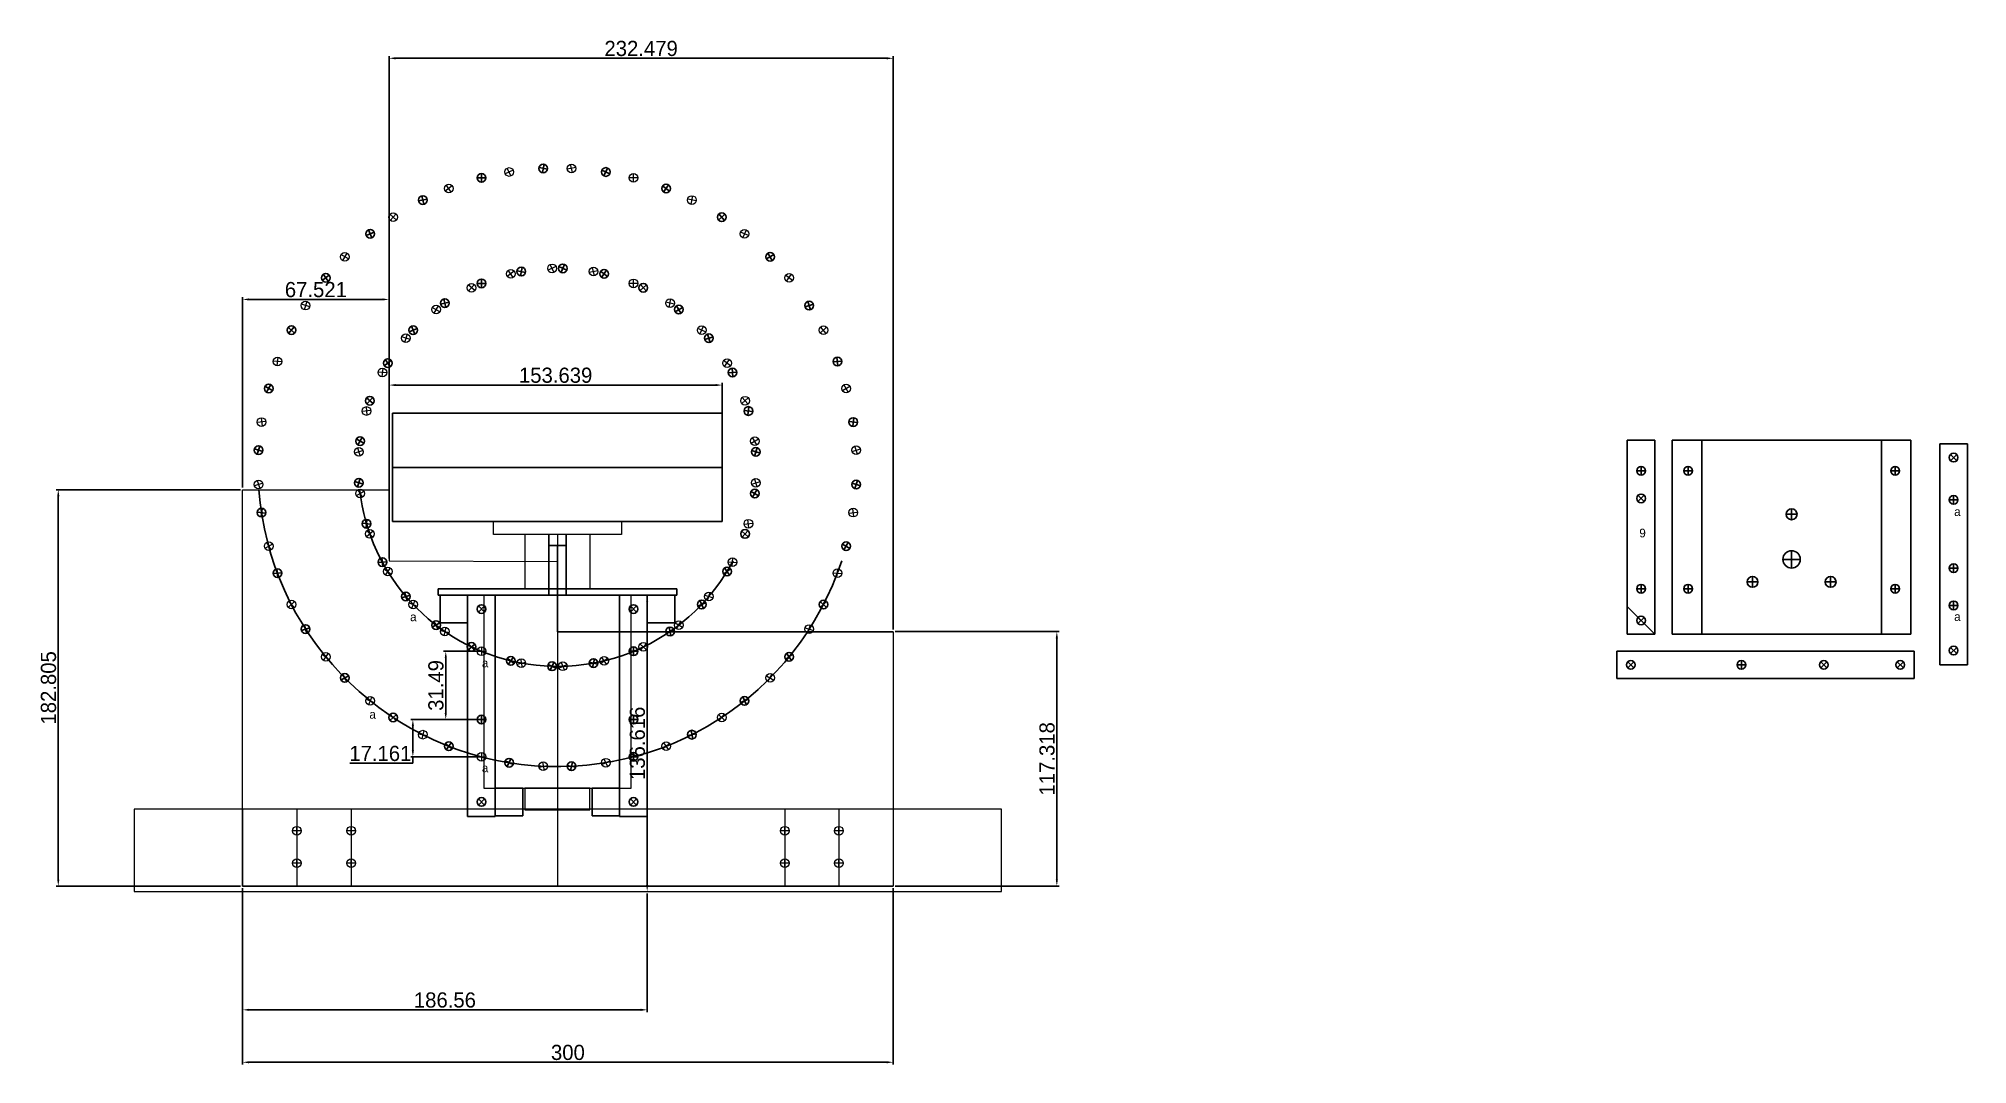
# Model space of a CAD drawing. Header units: millimetres. Extents: x -15418 to 43885, y -27590 to 23052.
# Drawn here: x 42302 to 43192, y -1096 to -622 of the extents above; entities that cross this region are included whole.
import ezdxf

# ---------------------------------------------------------------- set-up
doc = ezdxf.new("R2010")
doc.units = ezdxf.units.MM
doc.header["$LTSCALE"] = 0.5
doc.layers.get('0').update_dxf_attribs({"lineweight": 5})
doc.layers.get('Defpoints').update_dxf_attribs({"color": 4})
for name, color, linetype in [('Layer1', 1, 'Continuous'), ('Layer10', 5, 'Continuous'), ('Layer2', 2, 'Continuous')]:
    doc.layers.add(name, color=color, linetype=linetype)
doc.layers.add('Layer9', color=3, linetype='Continuous', lineweight=5)
doc.dimstyles.new('ISO-25', dxfattribs={"dimtxt": 7, "dimasz": 3, "dimexe": 1, "dimexo": 1, "dimgap": 1, "dimtad": 1, "dimtoh": 1, "dimdec": 3, "dimdsep": 46, "dimtxsty": 'Standard', "dimcen": 2.5, "dimadec": 0, "dimazin": 0, "dimtfac": 1, "dimtdec": 3, "dimtmove": 0, "dimatfit": 3, "dimfxl": 1, "dimarcsym": 1})

msp = doc.modelspace()

# ---------------------------------------------------------------- texts
at = {"layer": 'Layer1', "transparency": 33554661, "insert": (43040.4294, -848.4477), "char_height": 4, "attachment_point": 1}
msp.add_mtext_dynamic_manual_height_columns('9', width=9.799921, gutter_width=20, heights=[0], dxfattribs=at)
at = {"layer": 'Layer9', "transparency": 33554661, "char_height": 4, "attachment_point": 1}
for width, insert in [(4.713723, (43185.6301, -838.6002)), (6.13482, (42473.5419, -887.1298)), (4.713723, (43185.6301, -886.9984)), (4.713723, (42506.6706, -908.4292)), (6.13482, (42454.7639, -932.0681)), (4.713723, (42506.6706, -956.8274))]:
    msp.add_mtext_dynamic_manual_height_columns('a', width=width, gutter_width=20, heights=[0], dxfattribs=dict(at, insert=insert))

# ---------------------------------------------------------------- blocks, each defined once
blk = doc.blocks.new('*U69')
at = {"layer": 'Layer9', "transparency": 33554661}
for p, q in [((-2, 0), (2, 0)), ((0, 2), (0, -2))]:
    blk.add_line(p, q, dxfattribs=at)
blk.add_circle((0, 0), 2, dxfattribs=at)
blk = doc.blocks.new('*U70')
at = {"layer": 'Layer1', "color": 0, "linetype": 'ByBlock', "lineweight": -2, "transparency": 16777216}
for p, rotation in [((35899.15, -5302.12), 215.9999999999999), ((35918.18, -5299.59), 204), ((35937.32, -5301.08), 192), ((35881.06, -5308.54), 227.9999999999999), ((35955.73, -5306.51), 180), ((35864.71, -5318.59), 239.9999999999999), ((35972.6, -5315.65), 168), ((35987.21, -5328.11), 156), ((35850.8, -5331.82), 251.9999999999999), ((35839.94, -5347.64), 264), ((35998.91, -5343.32), 144), ((35832.62, -5365.39), 275.9999999999999), ((36007.19, -5360.64), 132), ((36011.69, -5379.3), 120), ((35829.14, -5384.26), 287.9999999999999), ((36012.21, -5398.48), 108), ((35829.66, -5403.45), 299.9999999999999), ((36008.73, -5417.36), 96), ((35834.16, -5422.11), 311.9999999999999), ((36001.41, -5435.1), 83.99999999999999), ((35842.44, -5439.42), 323.9999999999999), ((35854.14, -5454.64), 335.9999999999999), ((35990.55, -5450.93), 71.99999999999997), ((35976.64, -5464.16), 60.00000000000001), ((35868.75, -5467.09), 348.0000000000001), ((35904.03, -5481.67), 11.99999999999999), ((35942.2, -5480.63), 35.99999999999997), ((35960.29, -5474.2), 48), ((35923.17, -5483.15), 23.99999999999997)]:
    blk.add_blockref('*U69', p, dxfattribs=dict(at, rotation=rotation))
blk.add_blockref('*U69', (35885.63, -5476.23), dxfattribs=at)
blk = doc.blocks.new('*U71')
at = {"layer": 'Layer2', "transparency": 33554661}
for p, q in [((-2, 0), (2, 0)), ((0, 2), (0, -2))]:
    blk.add_line(p, q, dxfattribs=at)
blk.add_circle((0, 0), 2, dxfattribs=at)
blk = doc.blocks.new('*U72')
at = {"layer": 'Layer1', "color": 0, "linetype": 'ByBlock', "lineweight": -2, "transparency": 16777216}
for p, rotation in [((35904.03, -5301.08), 167.9999999999999), ((35923.17, -5299.59), 155.9999999999999), ((35942.2, -5302.12), 143.9999999999999), ((35885.63, -5306.51), 180), ((35960.29, -5308.54), 131.9999999999999), ((35868.75, -5315.65), 191.9999999999999), ((35976.64, -5318.59), 119.9999999999999), ((35854.14, -5328.11), 203.9999999999999), ((35990.55, -5331.82), 107.9999999999999), ((35842.44, -5343.32), 215.9999999999999), ((36001.41, -5347.64), 95.99999999999996), ((35834.16, -5360.64), 227.9999999999998), ((36008.73, -5365.39), 83.99999999999993), ((35829.66, -5379.3), 239.9999999999999), ((36012.21, -5384.26), 71.99999999999993), ((35829.14, -5398.48), 251.9999999999999), ((36011.69, -5403.45), 59.99999999999996), ((35832.62, -5417.36), 263.9999999999998), ((36007.19, -5422.11), 47.99999999999996), ((35839.94, -5435.1), 275.9999999999999), ((35998.91, -5439.42), 35.99999999999992), ((35850.8, -5450.93), 287.9999999999999), ((35987.21, -5454.64), 23.99999999999991), ((35864.71, -5464.16), 299.9999999999998), ((35972.6, -5467.09), 11.99999999999993), ((35881.06, -5474.2), 311.9999999999998), ((35899.15, -5480.63), 323.9999999999999), ((35937.32, -5481.67), 347.9999999999999), ((35918.18, -5483.15), 335.9999999999997)]:
    blk.add_blockref('*U71', p, dxfattribs=dict(at, rotation=rotation))
blk.add_blockref('*U71', (35955.73, -5476.23), dxfattribs=at)
blk = doc.blocks.new('*U73')
at = {"layer": 'Layer9', "transparency": 33554661}
for p, q in [((-2, 0), (2, 0)), ((0, 2), (0, -2))]:
    blk.add_line(p, q, dxfattribs=at)
blk.add_circle((0, 0), 2, dxfattribs=at)
blk = doc.blocks.new('*U74')
at = {"layer": 'Layer1', "color": 0, "linetype": 'ByBlock', "lineweight": -2, "transparency": 16777216}
for p, rotation in [((35898.39, -5255.15), 204), ((35927.2, -5253.49), 191.9999999999999), ((35955.73, -5257.86), 180), ((35870.56, -5262.76), 215.9999999999999), ((35982.72, -5268.07), 168), ((35844.91, -5275.99), 227.9999999999999), ((36007, -5283.66), 156), ((35822.58, -5294.26), 239.9999999999999), ((36027.51, -5303.96), 143.9999999999999), ((35804.53, -5316.78), 252), ((36043.35, -5328.08), 132), ((35791.56, -5342.56), 263.9999999999999), ((36053.82, -5354.97), 120), ((35784.23, -5370.47), 275.9999999999999), ((36058.48, -5383.45), 108), ((35782.87, -5399.3), 288), ((36057.12, -5412.28), 95.99999999999999), ((35787.53, -5427.77), 299.9999999999998), ((36049.79, -5440.19), 83.99999999999994), ((35798, -5454.66), 311.9999999999999), ((36036.82, -5465.96), 71.99999999999994), ((35813.84, -5478.78), 324), ((36018.77, -5488.48), 59.99999999999997), ((35834.35, -5499.08), 335.9999999999999), ((35996.44, -5506.76), 47.99999999999994), ((35858.63, -5514.68), 347.9999999999999), ((35970.79, -5519.99), 35.99999999999994), ((35914.15, -5529.25), 11.99999999999993), ((35942.96, -5527.6), 23.99999999999993)]:
    blk.add_blockref('*U73', p, dxfattribs=dict(at, rotation=rotation))
blk.add_blockref('*U73', (35885.63, -5524.88), dxfattribs=at)
blk = doc.blocks.new('*U75')
at = {"layer": 'Layer2', "transparency": 33554661}
for p, q in [((-2, 0), (2, 0)), ((0, 2), (0, -2))]:
    blk.add_line(p, q, dxfattribs=at)
blk.add_circle((0, 0), 2, dxfattribs=at)
blk = doc.blocks.new('*U76')
at = {"layer": 'Layer1', "color": 0, "linetype": 'ByBlock', "lineweight": -2, "transparency": 16777216}
for p, rotation in [((35885.63, -5257.86), 180), ((35914.15, -5253.49), 168.0000000000001), ((35942.96, -5255.15), 156), ((35858.63, -5268.07), 191.9999999999999), ((35970.79, -5262.76), 143.9999999999999), ((35996.44, -5275.99), 131.9999999999999), ((35834.35, -5283.66), 203.9999999999999), ((36018.77, -5294.26), 120), ((35813.84, -5303.96), 216), ((36036.82, -5316.78), 108), ((35798, -5328.08), 227.9999999999999), ((36049.79, -5342.56), 95.99999999999994), ((35787.53, -5354.97), 239.9999999999999), ((36057.12, -5370.47), 83.99999999999999), ((35782.87, -5383.45), 252), ((36058.48, -5399.3), 71.99999999999997), ((35784.23, -5412.28), 263.9999999999999), ((36053.82, -5427.77), 59.99999999999993), ((35791.56, -5440.19), 275.9999999999999), ((36043.35, -5454.66), 47.99999999999999), ((35804.53, -5465.96), 287.9999999999999), ((36027.51, -5478.78), 35.99999999999994), ((35822.58, -5488.48), 299.9999999999999), ((36007, -5499.08), 23.99999999999993), ((35844.91, -5506.76), 311.9999999999999), ((35982.72, -5514.68), 11.99999999999999), ((35870.56, -5519.99), 323.9999999999999), ((35898.39, -5527.6), 336), ((35927.2, -5529.25), 347.9999999999999)]:
    blk.add_blockref('*U75', p, dxfattribs=dict(at, rotation=rotation))
blk.add_blockref('*U75', (35955.73, -5524.88), dxfattribs=at)
blk = doc.blocks.new('*D84')
at = {"layer": 'Defpoints', "color": 0, "transparency": 16777216}
for p in [(42311.29, -830.46), (42396.31, -830.46), (42396.31, -1013.27)]:
    blk.add_point(p, dxfattribs=at)
at = {"layer": 'Layer1', "color": 0, "lineweight": -2, "transparency": 16777216}
for p, q in [((42395.31, -830.46), (42310.29, -830.46)), ((42311.29, -1010.27), (42311.29, -833.46)), ((42395.31, -1013.27), (42310.29, -1013.27))]:
    blk.add_line(p, q, dxfattribs=at)
at = {"layer": 'Layer1', "color": 0, "transparency": 16777216}
for points in [[(42310.79, -833.46), (42311.79, -833.46), (42311.29, -830.46)], [(42310.79, -1010.27), (42311.79, -1010.27), (42311.29, -1013.27)]]:
    blk.add_solid(points, dxfattribs=at)
at = {"layer": 'Layer1', "color": 0, "transparency": 16777216, "insert": (42306.79, -921.87), "char_height": 7, "attachment_point": 5, "rotation": 90}
blk.add_mtext('182.805', dxfattribs=at)
blk = doc.blocks.new('*D85')
at = {"layer": 'Defpoints', "color": 0, "transparency": 16777216}
for p in [(42463.84, -742.71), (42396.31, -830.46), (42463.84, -830.46)]:
    blk.add_point(p, dxfattribs=at)
at = {"layer": 'Layer1', "color": 0, "lineweight": -2, "transparency": 16777216}
for p, q in [((42396.31, -829.46), (42396.31, -741.71)), ((42399.31, -742.71), (42460.84, -742.71)), ((42463.84, -829.46), (42463.84, -741.71))]:
    blk.add_line(p, q, dxfattribs=at)
at = {"layer": 'Layer1', "color": 0, "transparency": 16777216}
for points in [[(42399.31, -742.21), (42399.31, -743.21), (42396.31, -742.71)], [(42460.84, -742.21), (42460.84, -743.21), (42463.84, -742.71)]]:
    blk.add_solid(points, dxfattribs=at)
at = {"layer": 'Layer1', "color": 0, "transparency": 16777216, "insert": (42430.08, -738.21), "char_height": 7, "attachment_point": 5}
blk.add_mtext('67.521', dxfattribs=at)
blk = doc.blocks.new('*D86')
at = {"layer": 'Defpoints', "color": 0, "transparency": 16777216}
for p in [(42696.31, -631.48), (42463.84, -863.27), (42696.31, -895.95)]:
    blk.add_point(p, dxfattribs=at)
at = {"layer": 'Layer1', "color": 0, "lineweight": -2, "transparency": 16777216}
for p, q in [((42463.84, -862.27), (42463.84, -630.48)), ((42466.84, -631.48), (42693.31, -631.48)), ((42696.31, -894.95), (42696.31, -630.48))]:
    blk.add_line(p, q, dxfattribs=at)
at = {"layer": 'Layer1', "color": 0, "transparency": 16777216}
for points in [[(42466.84, -630.98), (42466.84, -631.98), (42463.84, -631.48)], [(42693.31, -630.98), (42693.31, -631.98), (42696.31, -631.48)]]:
    blk.add_solid(points, dxfattribs=at)
at = {"layer": 'Layer1', "color": 0, "transparency": 16777216, "insert": (42580.08, -626.98), "char_height": 7, "attachment_point": 5}
blk.add_mtext('232.479', dxfattribs=at)
blk = doc.blocks.new('*D87')
at = {"layer": 'Defpoints', "color": 0, "transparency": 16777216}
for p in [(42396.31, -1013.27), (42696.31, -1013.27), (42696.31, -1094.56)]:
    blk.add_point(p, dxfattribs=at)
at = {"layer": 'Layer1', "color": 0, "lineweight": -2, "transparency": 16777216}
for p, q in [((42396.31, -1014.27), (42396.31, -1095.56)), ((42696.31, -1014.27), (42696.31, -1095.56)), ((42399.31, -1094.56), (42693.31, -1094.56))]:
    blk.add_line(p, q, dxfattribs=at)
at = {"layer": 'Layer1', "color": 0, "transparency": 16777216}
for points in [[(42399.31, -1094.06), (42399.31, -1095.06), (42396.31, -1094.56)], [(42693.31, -1094.06), (42693.31, -1095.06), (42696.31, -1094.56)]]:
    blk.add_solid(points, dxfattribs=at)
at = {"layer": 'Layer1', "color": 0, "transparency": 16777216, "insert": (42546.31, -1090.06), "char_height": 7, "attachment_point": 5}
blk.add_mtext('300', dxfattribs=at)
blk = doc.blocks.new('*D88')
at = {"layer": 'Defpoints', "color": 0, "transparency": 16777216}
for p in [(42582.87, -879.15), (42582.87, -1015.77), (42582.87, -1015.77)]:
    blk.add_point(p, dxfattribs=at)
at = {"layer": 'Layer1', "color": 0, "lineweight": -2, "transparency": 16777216}
blk.add_line((42582.87, -882.15), (42582.87, -1012.77), dxfattribs=at)
at = {"layer": 'Layer1', "color": 0, "transparency": 16777216}
for points in [[(42582.37, -882.15), (42583.37, -882.15), (42582.87, -879.15)], [(42582.37, -1012.77), (42583.37, -1012.77), (42582.87, -1015.77)]]:
    blk.add_solid(points, dxfattribs=at)
at = {"layer": 'Layer1', "color": 0, "transparency": 16777216, "insert": (42578.37, -947.46), "char_height": 7, "attachment_point": 5, "rotation": 90}
blk.add_mtext('136.616', dxfattribs=at)
blk = doc.blocks.new('*D89')
at = {"layer": 'Defpoints', "color": 0, "transparency": 16777216}
for p in [(42617.47, -782.21), (42463.84, -820.15), (42617.47, -820.15)]:
    blk.add_point(p, dxfattribs=at)
at = {"layer": 'Layer1', "color": 0, "lineweight": -2, "transparency": 16777216}
for p, q in [((42463.84, -819.15), (42463.84, -781.21)), ((42466.84, -782.21), (42614.47, -782.21)), ((42617.47, -819.15), (42617.47, -781.21))]:
    blk.add_line(p, q, dxfattribs=at)
at = {"layer": 'Layer1', "color": 0, "transparency": 16777216}
for points in [[(42466.84, -781.71), (42466.84, -782.71), (42463.84, -782.21)], [(42614.47, -781.71), (42614.47, -782.71), (42617.47, -782.21)]]:
    blk.add_solid(points, dxfattribs=at)
at = {"layer": 'Layer1', "color": 0, "transparency": 16777216, "insert": (42540.65, -777.71), "char_height": 7, "attachment_point": 5}
blk.add_mtext('153.639', dxfattribs=at)
blk = doc.blocks.new('*D77')
at = {"layer": 'Defpoints', "color": 0, "transparency": 16777216}
for p in [(42396.31, -1015.77), (42582.87, -1015.77), (42582.87, -1070.38)]:
    blk.add_point(p, dxfattribs=at)
at = {"layer": 'Layer1', "color": 0, "lineweight": -2, "transparency": 16777216}
for p, q in [((42396.31, -1016.77), (42396.31, -1071.38)), ((42582.87, -1016.77), (42582.87, -1071.38)), ((42399.31, -1070.38), (42579.87, -1070.38))]:
    blk.add_line(p, q, dxfattribs=at)
at = {"layer": 'Layer1', "color": 0, "transparency": 16777216}
for points in [[(42399.31, -1069.88), (42399.31, -1070.88), (42396.31, -1070.38)], [(42579.87, -1069.88), (42579.87, -1070.88), (42582.87, -1070.38)]]:
    blk.add_solid(points, dxfattribs=at)
at = {"layer": 'Layer1', "color": 0, "transparency": 16777216, "insert": (42489.59, -1065.88), "char_height": 7, "attachment_point": 5}
blk.add_mtext('186.56', dxfattribs=at)
blk = doc.blocks.new('*D90')
at = {"layer": 'Defpoints', "color": 0, "transparency": 16777216}
for p in [(42696.31, -895.95), (42771.8, -895.95), (42696.31, -1013.27)]:
    blk.add_point(p, dxfattribs=at)
at = {"layer": 'Layer1', "color": 0, "lineweight": -2, "transparency": 16777216}
for p, q in [((42697.31, -895.95), (42772.8, -895.95)), ((42771.8, -1010.27), (42771.8, -898.95)), ((42697.31, -1013.27), (42772.8, -1013.27))]:
    blk.add_line(p, q, dxfattribs=at)
at = {"layer": 'Layer1', "color": 0, "transparency": 16777216}
for points in [[(42771.3, -898.95), (42772.3, -898.95), (42771.8, -895.95)], [(42771.3, -1010.27), (42772.3, -1010.27), (42771.8, -1013.27)]]:
    blk.add_solid(points, dxfattribs=at)
at = {"layer": 'Layer1', "color": 0, "transparency": 16777216, "insert": (42767.3, -954.61), "char_height": 7, "attachment_point": 5, "rotation": 90}
blk.add_mtext('117.318', dxfattribs=at)
blk = doc.blocks.new('*D91')
at = {"layer": 'Defpoints', "color": 0, "transparency": 16777216}
for p in [(42489.98, -905.01), (42506.42, -905.01), (42506.42, -936.5)]:
    blk.add_point(p, dxfattribs=at)
at = {"layer": 'Layer1', "color": 0, "lineweight": -2, "transparency": 16777216}
for p, q in [((42505.42, -905.01), (42488.98, -905.01)), ((42489.98, -933.5), (42489.98, -908.01)), ((42505.42, -936.5), (42488.98, -936.5))]:
    blk.add_line(p, q, dxfattribs=at)
at = {"layer": 'Layer1', "color": 0, "transparency": 16777216}
for points in [[(42489.48, -908.01), (42490.48, -908.01), (42489.98, -905.01)], [(42489.48, -933.5), (42490.48, -933.5), (42489.98, -936.5)]]:
    blk.add_solid(points, dxfattribs=at)
at = {"layer": 'Layer1', "color": 0, "transparency": 16777216, "insert": (42485.48, -920.76), "char_height": 7, "attachment_point": 5, "rotation": 90}
blk.add_mtext('31.49', dxfattribs=at)
blk = doc.blocks.new('*D92')
at = {"layer": 'Defpoints', "color": 0, "transparency": 16777216}
for p in [(42506.42, -936.5), (42474.81, -953.66), (42506.42, -953.66)]:
    blk.add_point(p, dxfattribs=at)
at = {"layer": 'Layer1', "color": 0, "lineweight": -2, "transparency": 16777216}
for p, q in [((42505.42, -936.5), (42473.81, -936.5)), ((42474.81, -939.5), (42474.81, -950.66)), ((42474.81, -956.66), (42445.81, -956.66)), ((42505.42, -953.66), (42473.81, -953.66)), ((42474.81, -953.66), (42474.81, -956.66))]:
    blk.add_line(p, q, dxfattribs=at)
at = {"layer": 'Layer1', "color": 0, "transparency": 16777216}
for points in [[(42474.31, -939.5), (42475.31, -939.5), (42474.81, -936.5)], [(42474.31, -950.66), (42475.31, -950.66), (42474.81, -953.66)]]:
    blk.add_solid(points, dxfattribs=at)
at = {"layer": 'Layer1', "color": 0, "transparency": 16777216, "insert": (42459.81, -952.16), "char_height": 7, "attachment_point": 5}
blk.add_mtext('17.161', dxfattribs=at)

# ---------------------------------------------------------------- dimensions: what is measured, and where the dimension line sits
at = {"layer": 'Layer1', "transparency": 33554661}
for base, p1, p2, picture, middle in [((42696.3145, -631.4787), (42463.8357, -863.2682), (42696.3145, -895.9505), '*D86', (42580.0751, -626.9787)), ((42463.8357, -742.7079), (42396.3145, -830.4634), (42463.8357, -830.4634), '*D85', (42430.0751, -738.2079)), ((42617.4742, -782.21003), (42463.83569, -820.15188), (42617.4742, -820.15188), '*D89', (42540.65494, -777.71003)), ((42696.3145, -1094.5618), (42396.3145, -1013.2682), (42696.3145, -1013.2682), '*D87', (42546.3145, -1090.0618)), ((42582.8742, -1070.3789), (42396.3145, -1015.7682), (42582.8742, -1015.7682), '*D77', (42489.5943, -1065.8789))]:
    dim = msp.add_linear_dim(base=base, p1=p1, p2=p2, dimstyle='ISO-25', dxfattribs=at)
    dim.commit()
    dim.dimension.update_dxf_attribs({"geometry": picture, "text_midpoint": middle})
for base, p1, p2, picture, middle in [((42311.2931, -830.4634), (42396.3145, -1013.2682), (42396.3145, -830.4634), '*D84', (42306.7931, -921.8658)), ((42582.8742, -1015.7682), (42582.8742, -879.1519), (42582.8742, -1015.7682), '*D88', (42578.3742, -947.4601)), ((42771.8045, -895.9505), (42696.3145, -1013.2682), (42696.3145, -895.9505), '*D90', (42767.3045, -954.6093)), ((42489.9827, -905.012), (42506.4242, -936.5019), (42506.4242, -905.012), '*D91', (42485.4827, -920.7569)), ((42474.81002, -953.66245), (42506.4242, -936.50188), (42506.4242, -953.66245), '*D92', (42459.81002, -952.16245))]:
    dim = msp.add_linear_dim(base=base, p1=p1, p2=p2, angle=90, dimstyle='ISO-25', dxfattribs=at)
    dim.commit()
    dim.dimension.update_dxf_attribs({"geometry": picture, "text_midpoint": middle})

# ---------------------------------------------------------------- linework, layer by layer
at = {"transparency": 33554661}
for p, q in [((42511.9742, -845.1519), (42570.9742, -845.1519)), ((42511.9742, -851.1519), (42511.9742, -845.1519)), ((42570.9742, -851.1519), (42511.9742, -851.1519)), ((42526.4742, -851.1519), (42526.4742, -876.1519)), ((42541.4742, -851.1519), (42541.4742, -876.1519)), ((42556.4742, -851.1519), (42556.4742, -876.1519)), ((42570.9742, -845.1519), (42570.9742, -851.1519)), ((42507.4742, -879.1519), (42507.4742, -968.1519)), ((42556.4742, -876.1519), (42526.4742, -876.1519)), ((42575.4742, -968.1519), (42575.4742, -879.1519)), ((42507.4742, -968.1519), (42575.4742, -968.1519)), ((42526.4742, -968.1519), (42526.4742, -978.2019)), ((42556.4742, -968.1519), (42526.4742, -968.1519)), ((42556.4742, -978.2019), (42556.4742, -968.1519)), ((42746.3145, -977.7682), (42346.3145, -977.7682)), ((42346.3145, -977.7682), (42346.3145, -1015.7682)), ((42526.4742, -978.2019), (42556.4742, -978.2019)), ((42746.3145, -1013.2682), (42746.3145, -977.7682)), ((42346.3145, -1015.7682), (42746.3145, -1015.7682))]:
    msp.add_line(p, q, dxfattribs=at)
at = {"layer": 'Layer1', "transparency": 33554661}
for p, q in [((42465.4742, -845.1519), (42465.4742, -795.1519)), ((42465.4742, -795.1519), (42617.4742, -795.1519)), ((42617.4742, -795.1519), (42617.4742, -845.1519)), ((43034.8609, -807.606), (43034.8609, -897.106)), ((43047.5609, -807.606), (43034.8609, -807.606)), ((43047.5609, -807.606), (43047.5609, -897.106)), ((43055.6407, -807.606), (43055.6407, -897.106)), ((43165.6407, -807.606), (43055.6407, -807.606)), ((43069.2407, -807.6124), (43069.2407, -897.106)), ((43152.0407, -807.6124), (43152.0407, -897.106)), ((43165.6407, -897.106), (43165.6407, -807.606)), ((43179.0337, -822.0229), (43179.0337, -809.3229)), ((43179.0337, -809.3229), (43191.7337, -809.3229)), ((43179.0337, -911.3229), (43179.0337, -809.3229)), ((43191.7337, -809.3229), (43191.7337, -911.3229)), ((43183.9695, -814.2587), (43186.7979, -817.0871)), ((43183.9695, -817.0871), (43186.7979, -814.2587)), ((42465.4742, -820.1519), (42617.4742, -820.1519)), ((43039.2109, -821.756), (43043.2109, -821.756)), ((43041.2109, -823.756), (43041.2109, -819.756)), ((43064.8907, -821.756), (43060.8907, -821.756)), ((43062.8907, -823.756), (43062.8907, -819.756)), ((43156.3907, -821.756), (43160.3907, -821.756)), ((43158.3907, -823.756), (43158.3907, -819.756)), ((43034.8609, -840.806), (43034.8609, -828.106)), ((43042.6251, -835.8703), (43039.7967, -833.0418)), ((43042.6251, -833.0418), (43039.7967, -835.8703)), ((43183.3837, -835.1829), (43187.3837, -835.1829)), ((43185.3837, -833.1829), (43185.3837, -837.1829)), ((43108.1407, -841.8214), (43113.1407, -841.8214)), ((43110.6407, -839.3214), (43110.6407, -844.3214)), ((42617.4742, -845.1519), (42465.4742, -845.1519)), ((42537.4742, -879.1519), (42537.4742, -856.1519)), ((42537.4742, -856.1519), (42545.4742, -856.1519)), ((42541.4742, -879.1519), (42541.4742, -856.1519)), ((42545.4742, -879.1519), (42545.4742, -856.1519)), ((43106.6407, -862.606), (43114.6407, -862.606)), ((43110.6407, -858.606), (43110.6407, -866.606)), ((43092.6407, -870.4983), (43092.6407, -875.4983)), ((43128.6407, -870.4983), (43128.6407, -875.4983)), ((43183.3837, -866.6729), (43187.3837, -866.6729)), ((43185.3837, -864.6729), (43185.3837, -868.6729)), ((42486.4742, -879.1519), (42486.4742, -876.1519)), ((42486.4742, -876.1519), (42596.4742, -876.1519)), ((42596.4742, -879.1519), (42486.4742, -879.1519)), ((42500.0742, -879.1519), (42487.3742, -879.1519)), ((42487.3742, -879.1519), (42487.3742, -891.8519)), ((42500.0742, -891.8519), (42500.0742, -879.1519)), ((42500.0742, -879.1519), (42512.7742, -879.1519)), ((42500.0742, -981.1519), (42500.0742, -879.1519)), ((42507.4742, -879.1519), (42575.4742, -879.1519)), ((42512.7742, -879.1519), (42512.7742, -981.1519)), ((42537.4742, -879.1519), (42545.4742, -879.1519)), ((42582.8742, -879.1519), (42570.1742, -879.1519)), ((42570.1742, -879.1519), (42570.1742, -981.1519)), ((42582.8742, -879.1519), (42595.5742, -879.1519)), ((42582.8742, -891.8519), (42582.8742, -879.1519)), ((42582.8742, -981.1519), (42582.8742, -879.1519)), ((42595.5742, -879.1519), (42595.5742, -891.8519)), ((42596.4742, -876.1519), (42596.4742, -879.1519)), ((43039.2109, -876.1396), (43043.2109, -876.1396)), ((43041.2109, -878.1396), (43041.2109, -874.1396)), ((43060.8907, -876.1396), (43064.8907, -876.1396)), ((43062.8907, -878.1396), (43062.8907, -874.1396)), ((43090.1407, -872.9983), (43095.1407, -872.9983)), ((43126.1407, -872.9983), (43131.1407, -872.9983)), ((43156.3907, -876.1396), (43160.3907, -876.1396)), ((43158.3907, -878.1396), (43158.3907, -874.1396)), ((42505.01, -884.0877), (42507.8384, -886.9161)), ((42505.01, -886.9161), (42507.8384, -884.0877)), ((42575.11, -884.0877), (42577.9384, -886.9161)), ((42575.11, -886.9161), (42577.9384, -884.0877)), ((43034.8609, -884.406), (43034.8609, -897.106)), ((43034.8609, -884.406), (43047.5609, -897.106)), ((43042.6251, -889.3418), (43039.7967, -892.1703)), ((43042.6251, -892.1703), (43039.7967, -889.3418)), ((43183.3837, -883.8329), (43187.3837, -883.8329)), ((43185.3837, -881.8329), (43185.3837, -885.8329)), ((42487.3742, -891.8519), (42500.0742, -891.8519)), ((42595.5742, -891.8519), (42582.8742, -891.8519)), ((43034.8609, -897.106), (43047.5609, -897.106)), ((43055.6407, -897.106), (43165.6407, -897.106)), ((43055.6407, -897.106), (43165.6407, -897.106)), ((43191.7337, -911.0229), (43191.7337, -898.3229)), ((43030.1212, -904.906), (43030.1212, -917.606)), ((43030.1212, -904.906), (43167.1212, -904.906)), ((43167.1212, -904.906), (43167.1212, -917.606)), ((43183.9695, -903.2587), (43186.7979, -906.0871)), ((43183.9695, -906.0871), (43186.7979, -903.2587)), ((43035.057, -909.8418), (43037.8855, -912.6703)), ((43037.8855, -909.8418), (43035.057, -912.6703)), ((43085.4712, -911.256), (43089.4712, -911.256)), ((43087.4712, -913.256), (43087.4712, -909.256)), ((43124.057, -912.6703), (43126.8855, -909.8418)), ((43126.8855, -912.6703), (43124.057, -909.8418)), ((43159.357, -912.6703), (43162.1855, -909.8418)), ((43162.1855, -912.6703), (43159.357, -909.8418)), ((43191.7337, -911.3229), (43179.0337, -911.3229)), ((43030.1212, -917.606), (43167.1212, -917.606)), ((42504.4242, -936.5019), (42508.4242, -936.5019)), ((42506.4242, -934.5019), (42506.4242, -938.5019)), ((42574.5242, -936.5019), (42578.5242, -936.5019)), ((42576.5242, -934.5019), (42576.5242, -938.5019)), ((42512.7742, -980.8519), (42512.7742, -968.1519)), ((42512.7742, -968.1519), (42525.4742, -968.1519)), ((42525.4742, -968.1519), (42525.4742, -980.8519)), ((42557.4742, -968.1519), (42557.4742, -980.8519)), ((42570.1742, -968.1519), (42557.4742, -968.1519)), ((42557.4742, -968.1519), (42557.4742, -980.8519)), ((42570.1742, -968.1519), (42557.4742, -968.1519)), ((42570.1742, -980.8519), (42570.1742, -968.1519)), ((42570.1742, -980.8519), (42570.1742, -968.1519)), ((42505.01, -973.0877), (42507.8384, -975.9161)), ((42505.01, -975.9161), (42507.8384, -973.0877)), ((42575.11, -973.0877), (42577.9384, -975.9161)), ((42575.11, -975.9161), (42577.9384, -973.0877)), ((42512.7742, -981.1519), (42500.0742, -981.1519)), ((42525.4742, -980.8519), (42512.7742, -980.8519)), ((42557.4742, -980.8519), (42570.1742, -980.8519)), ((42557.4742, -980.8519), (42570.1742, -980.8519)), ((42570.1742, -981.1519), (42582.8742, -981.1519))]:
    msp.add_line(p, q, dxfattribs=at)
for centre, radius in [((43185.3837, -815.6729), 2), ((43041.2109, -821.756), 2), ((43062.8907, -821.756), 2), ((43158.3907, -821.756), 2), ((43041.2109, -834.456), 2), ((43185.3837, -835.1829), 2), ((43110.6407, -841.8214), 2.5), ((43110.6407, -862.606), 4), ((43092.6407, -872.9983), 2.5), ((43128.6407, -872.9983), 2.5), ((43185.3837, -866.6729), 2), ((43041.2109, -876.1396), 2), ((43041.2109, -876.1396), 2), ((43062.8907, -876.1396), 2), ((43062.8907, -876.1396), 2), ((43158.3907, -876.1396), 2), ((43158.3907, -876.1396), 2), ((42506.4242, -885.5019), 2), ((42576.5242, -885.5019), 2), ((43041.2109, -890.756), 2), ((43185.3837, -883.8329), 2), ((43185.3837, -904.6729), 2), ((43036.4712, -911.256), 2), ((43087.4712, -911.256), 2), ((43125.4712, -911.256), 2), ((43160.7712, -911.256), 2), ((42506.4242, -936.5019), 2), ((42576.5242, -936.5019), 2), ((42506.4242, -974.5019), 2), ((42576.5242, -974.5019), 2)]:
    msp.add_circle(centre, radius, dxfattribs=at)
for radius, start, end in [(138.0347, 184.2841174, 341.7985576), (91.8136, 186.4484456, 331.9911812)]:
    msp.add_arc((42541.4742, -820.1519), radius, start, end, dxfattribs=at)
at = {"layer": 'Layer10', "transparency": 33554661}
for p, q in [((42541.4742, -863.6519), (42541.4742, -895.9505)), ((42541.4742, -895.9505), (42696.3145, -895.9505))]:
    msp.add_line(p, q, dxfattribs=at)
at = {"layer": 'Layer2', "transparency": 33554661}
for p, q in [((42537.4742, -851.1519), (42537.4742, -876.1519)), ((42545.4742, -851.1519), (42545.4742, -876.1519))]:
    msp.add_line(p, q, dxfattribs=at)
at = {"layer": 'Layer9', "transparency": 33554661}
for p, q in [((42396.3145, -863.2682), (42396.3145, -830.4634)), ((42396.3145, -830.4634), (42463.8357, -830.4634)), ((42463.8357, -830.4634), (42463.8357, -863.2682)), ((42396.3145, -1013.2682), (42396.3145, -863.2682)), ((42463.8357, -863.2682), (42541.4742, -863.6519)), ((42541.4742, -863.6519), (42541.4742, -895.9505)), ((42541.4742, -863.6519), (42541.4742, -1013.2682)), ((42696.3145, -895.9505), (42696.3145, -1013.2682)), ((42396.3145, -977.7682), (42396.3145, -1013.2682)), ((42421.3145, -977.7682), (42421.3145, -1013.2682)), ((42446.3145, -977.7682), (42446.3145, -1013.2682)), ((42646.3145, -977.7682), (42646.3145, -1013.2682)), ((42671.3145, -977.7682), (42671.3145, -1013.2682)), ((42421.3145, -989.7682), (42421.3145, -985.7682)), ((42446.3145, -989.7682), (42446.3145, -985.7682)), ((42646.3145, -989.7682), (42646.3145, -985.7682)), ((42671.3145, -989.7682), (42671.3145, -985.7682)), ((42423.3145, -987.7682), (42419.3145, -987.7682)), ((42448.3145, -987.7682), (42444.3145, -987.7682)), ((42648.3145, -987.7682), (42644.3145, -987.7682)), ((42673.3145, -987.7682), (42669.3145, -987.7682)), ((42423.3145, -1002.7682), (42419.3145, -1002.7682)), ((42421.3145, -1004.7682), (42421.3145, -1000.7682)), ((42448.3145, -1002.7682), (42444.3145, -1002.7682)), ((42446.3145, -1004.7682), (42446.3145, -1000.7682)), ((42648.3145, -1002.7682), (42644.3145, -1002.7682)), ((42646.3145, -1004.7682), (42646.3145, -1000.7682)), ((42673.3145, -1002.7682), (42669.3145, -1002.7682)), ((42671.3145, -1004.7682), (42671.3145, -1000.7682)), ((42696.3145, -1013.2682), (42396.3145, -1013.2682)), ((42396.3145, -1013.2682), (42696.3145, -1013.2682)), ((42506.3145, -1013.2682), (42519.0145, -1013.2682)), ((42586.3145, -1013.2682), (42573.6145, -1013.2682)), ((42746.3145, -1015.7682), (42746.3145, -1013.2682)), ((42546.3145, -1015.7682), (42546.3145, -1015.7682))]:
    msp.add_line(p, q, dxfattribs=at)
for centre in [(42421.3145, -987.7682), (42446.3145, -987.7682), (42646.3145, -987.7682), (42671.3145, -987.7682), (42421.3145, -1002.7682), (42446.3145, -1002.7682), (42646.3145, -1002.7682), (42671.3145, -1002.7682)]:
    msp.add_circle(centre, 2, dxfattribs=at)

# ---------------------------------------------------------------- block references
at = {"layer": 'Layer1', "transparency": 33554661}
for name in ['*U74', '*U76', '*U70', '*U72']:
    msp.add_blockref(name, (6620.7991, 4571.2211), dxfattribs=at)

msp.set_redraw_order([(e.dxf.handle, doc.entitydb.next_handle()) for e in msp.query("TEXT MTEXT ATTDEF DIMENSION ARC_DIMENSION")])  # texts and dimensions are drawn at this point

doc.saveas('drawing.dxf')
